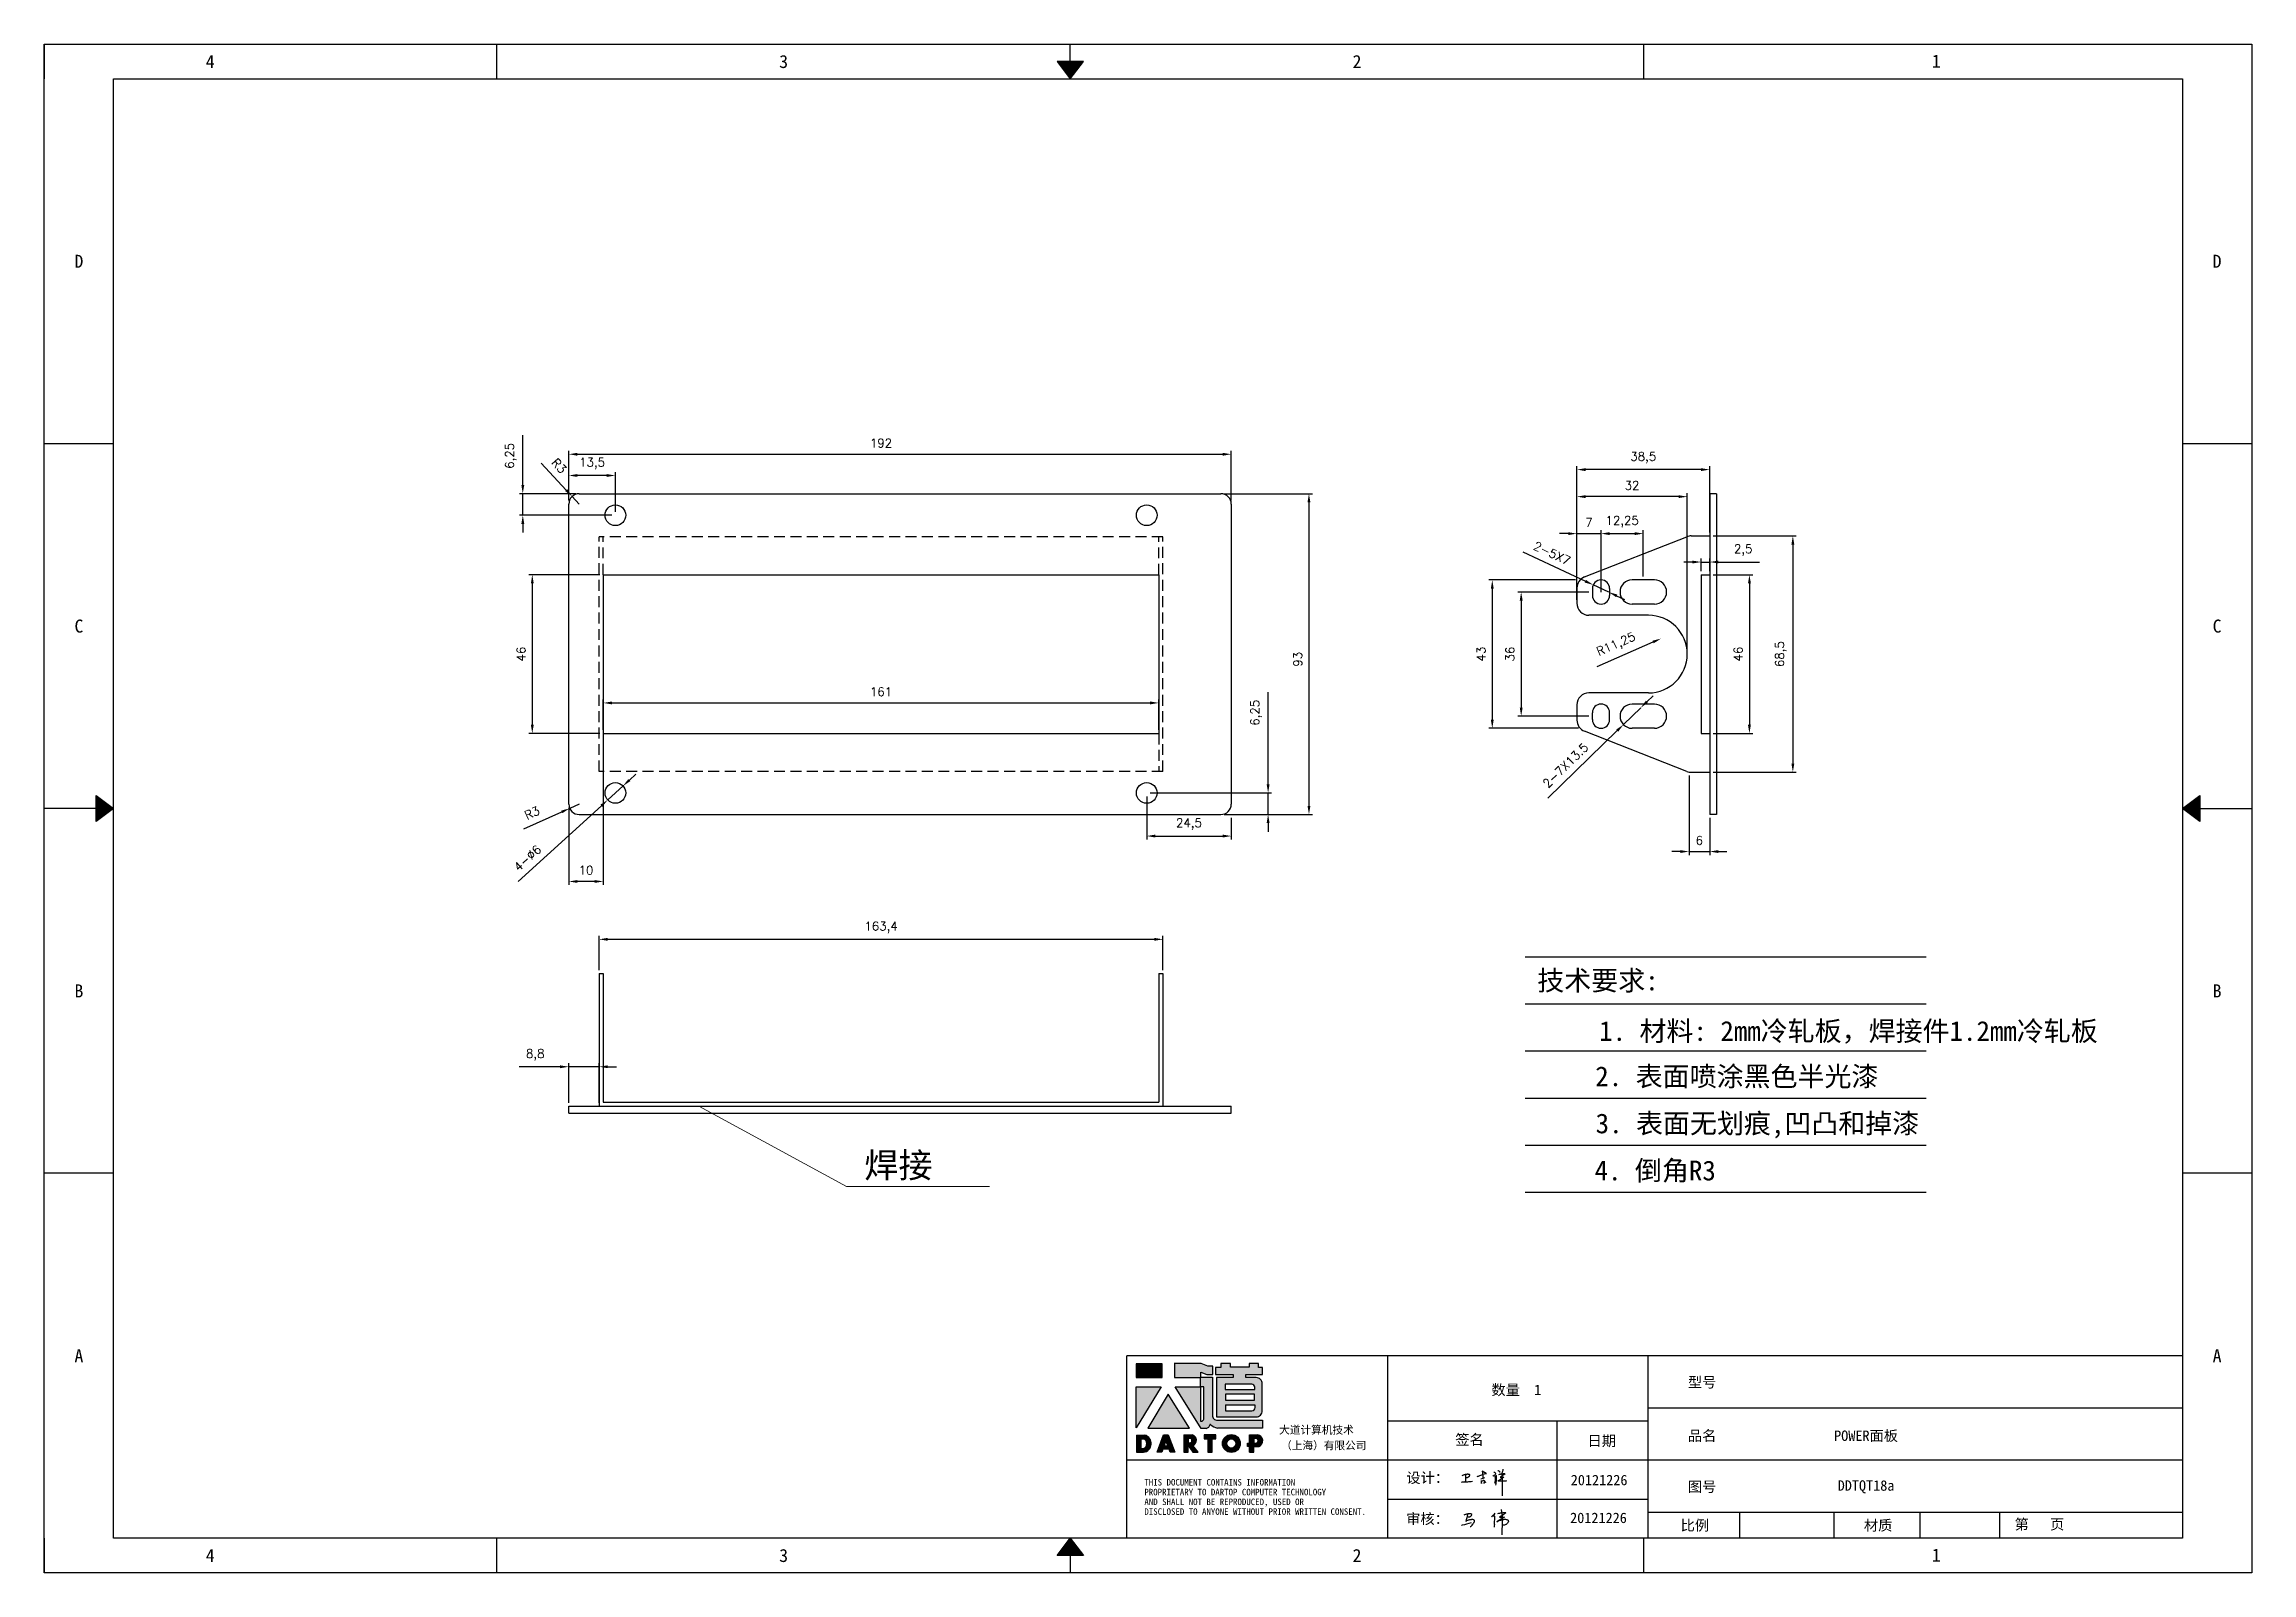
# Model space of a CAD drawing. Header units: millimetres. Extents: x 120943 to 145233, y 4425 to 40233.
# Drawn here: x 122339 to 122979, y 8536 to 8979 of the extents above; entities that cross this region are included whole.
import ezdxf
from ezdxf.enums import TextEntityAlignment as Align

# ---------------------------------------------------------------- set-up
doc = ezdxf.new("R2010")
doc.units = ezdxf.units.MM
doc.linetypes.add('DOT', pattern=[0.25, 0, -0.25])
doc.linetypes.add('HIDDEN2', pattern=[4.7625, 3.175, -1.5875])
for name, color, linetype in [('4', 7, 'Continuous'), ('hidden', 3, 'HIDDEN2'), ('print', 30, 'Continuous')]:
    doc.layers.add(name, color=color, linetype=linetype)
doc.layers.add('dim', color=2, linetype='Continuous', lineweight=9)
doc.styles.add('Dartop', font='SIMFANG.TTF')
doc.styles.add('HZ', font='SimSun.ttf')
doc.styles.add('hzHT', font='SIMHEI.TTF')
doc.styles.get("Standard").update_dxf_attribs({"font": 'txt', "bigfont": 'gbcbig.shx'})
doc.dimstyles.new('0.5small', dxfattribs={"dimtxt": 2.5, "dimasz": 2.5, "dimexe": 1, "dimexo": 1, "dimgap": 2, "dimtad": 1, "dimtxsty": 'Standard', "dimcen": 2.5, "dimadec": 0, "dimazin": 0, "dimtfac": 1, "dimtmove": 0, "dimatfit": 3, "dimfxl": 1, "dimarcsym": 0})

msp = doc.modelspace()

# ---------------------------------------------------------------- texts
at = {"color": 0}
for s, height, style, p in [('4', 3.777, 'Dartop', (122387.509, 8973.906)), ('3', 3.777, 'Dartop', (122553.697, 8973.906)), ('2', 3.777, 'Dartop', (122719.885, 8973.906)), ('1', 3.777, 'Dartop', (122887.795, 8974.026)), ('D', 3.777, 'Dartop', (122349.446, 8915.992)), ('D', 3.777, 'Dartop', (122969.168, 8915.992)), ('C', 3.777, 'Dartop', (122349.446, 8810.236)), ('C', 3.777, 'Dartop', (122969.168, 8810.236)), ('B', 3.777, 'Dartop', (122349.446, 8704.48)), ('B', 3.777, 'Dartop', (122969.168, 8704.48)), ('焊接', 7.2518, 'hzHT', (122586.981, 8653.959)), ('A', 3.777, 'Dartop', (122349.446, 8598.723)), ('A', 3.777, 'Dartop', (122969.168, 8598.723)), ('数量  1', 3.0216, 'hzHT', (122766.062, 8588.819)), ('型号', 3.0216, 'hzHT', (122819.915, 8591.037)), ('签名', 3.0216, 'hzHT', (122752.489, 8574.419)), ('日期', 3.0216, 'hzHT', (122790.829, 8574.047)), ('品名', 3.0216, 'hzHT', (122819.915, 8575.526)), ('POWER面板', 3.0216, 'hzHT', (122867.423, 8575.526)), ('20121226', 3.0216, 'hzHT', (122790.054, 8562.687)), ('图号', 3.0216, 'hzHT', (122819.915, 8560.757)), ('DDTQT18a', 3.0216, 'hzHT', (122867.423, 8561.096)), ('20121226', 3.0216, 'hzHT', (122789.874, 8551.723)), ('比例', 3.0216, 'hzHT', (122817.808, 8549.544)), ('材质', 3.0216, 'hzHT', (122870.933, 8549.544)), ('第   页', 3.0216, 'hzHT', (122917.675, 8549.857)), ('4', 3.777, 'Dartop', (122387.509, 8540.809)), ('3', 3.777, 'Dartop', (122553.697, 8540.809)), ('2', 3.777, 'Dartop', (122719.885, 8540.809)), ('1', 3.777, 'Dartop', (122887.795, 8540.929))]:
    msp.add_text(s, height=height, dxfattribs=dict(at, style=style)).set_placement(p, align=Align.MIDDLE_CENTER)
at = {"style": 'HZ'}
for s, p in [('技术要求:', (122789.713, 8707.49)), ('     1. 材料: 2mm冷轧板，焊接件1.2mm冷轧板', (122852.572, 8692.862)), ('    2. 表面喷涂黑色半光漆', (122822.18, 8679.718)), ('3. 表面无划痕,凹凸和掉漆', (122835.945, 8666.068)), ('4. 倒角R3           ', (122827.759, 8652.418))]:
    msp.add_text(s, height=5.733, dxfattribs=at).set_placement(p, align=Align.MIDDLE_CENTER)
at = {"color": 0, "style": 'hzHT'}
for s, height, p in [('THIS DOCUMENT CONTAINS INFORMATION', 1.8885, (122658.257, 8561.086)), ('设计：', 3.0216, (122734.184, 8561.83)), ('AND SHALL NOT BE REPRODUCED, USED OR', 1.8885, (122658.257, 8555.42)), ('PROPRIETARY TO DARTOP COMPUTER TECHNOLOGY', 1.8885, (122658.257, 8558.253)), ('DISCLOSED TO ANYONE WITHOUT PRIOR WRITTEN CONSENT.', 1.8885, (122658.257, 8552.587)), ('审核：', 3.0216, (122734.139, 8549.931))]:
    msp.add_text(s, height=height, dxfattribs=at).set_placement(p)
at = {"layer": '4', "color": 0, "style": 'hzHT'}
for s, p in [('大道计算机技术', (122697.316, 8576.086)), ('（上海）有限公司', (122697.886, 8571.569))]:
    msp.add_text(s, height=2.2662, dxfattribs=at).set_placement(p)

# ---------------------------------------------------------------- blocks, each defined once
blk = doc.blocks.new('*U326')
at = {"color": 254, "linetype": 'Continuous', "extrusion": (0, 0, -1)}
for points in [[(-17, 0.333), (-16.812, 0.25), (-17, 0.5)], [(-17, 0.333), (-17.188, 0.25), (-16.812, 0.25)], [(-17, 0.333), (-17, 0.5), (-17.188, 0.25)]]:
    blk.add_solid(points, dxfattribs=at)
blk = doc.blocks.new('*U327')
at = {"color": 254, "linetype": 'Continuous'}
for points in [[(17, 21.667), (17.188, 21.75), (16.812, 21.75)], [(17, 21.667), (16.812, 21.75), (17, 21.5)], [(17, 21.667), (17, 21.5), (17.188, 21.75)]]:
    blk.add_solid(points, dxfattribs=at)
blk = doc.blocks.new('*U324')
at = {"color": 254, "linetype": 'Continuous', "extrusion": (0, 0, -1)}
for points in [[(-0.833, 11), (-0.75, 10.812), (-0.75, 11.188)], [(-0.833, 11), (-0.75, 11.188), (-1, 11)], [(-0.833, 11), (-1, 11), (-0.75, 10.812)]]:
    blk.add_solid(points, dxfattribs=at)
blk = doc.blocks.new('dadao')
for p, q in [((48, 19.2), (44.9, 10.4)), ((44.9, 10.4), (51.2, 10.4)), ((51.2, 10.4), (48, 19.2))]:
    blk.add_line(p, q)
for points in [[(41.8, 121.6), (41.8, 143.7), (-0.4, 143.7), (-0.4, 121.6), (41.8, 121.6)], [(104.8, 122), (104.8, 130.3), (114.1, 126.3), (124.2, 126.3), (124.2, 139.6), (115.9, 139.6), (105.1, 143.9), (61.5, 143.9)], [(61.7, 144), (61.7, 121.3), (103.9, 121.3)], [(113.4, 38.7), (105.1, 38.7), (63, 106.5), (103.9, 106.5), (103.9, 120.9), (103.9, 121.3)], [(109.7, 53.6), (109.7, 106.2), (104.3, 106.2), (104.3, 50.4), (106.6, 50.4)], [(144.6, 94.4), (144.6, 84.8), (192, 84.8), (192, 94.1), (144.9, 94.1)], [(120.2, 45), (119.5, 45), (119.5, 44.6)], [(0, 28), (0, 0), (11.8, 0)], [(0.1, 28), (14, 28)], [(7.1, 21.8), (7.1, 6.1), (12, 6.1)], [(7.1, 21.8), (11.4, 21.8)], [(76.8, 28.2), (76.8, 0), (84.1, 0), (84.1, 11.1), (91.6, -0.1), (100.3, -0.1), (91.7, 11.1)], [(76.8, 28.2), (90.6, 28.2)], [(84, 22.7), (84, 15.3), (87.2, 15.3)], [(84, 22.7), (87.3, 22.7)], [(183.7, 0), (183.7, 9.6), (180.6, 9.6), (180.6, 14.9), (183.8, 14.9), (183.8, 28.1), (196.1, 28.1), (196.5, 28.1)], [(183.7, 0), (190.9, 0), (190.9, 9.6), (198.8, 9.6)], [(194.9, 22.3), (190.8, 22.3), (190.8, 15), (194.4, 15)]]:
    blk.add_lwpolyline(points)
blk.add_lwpolyline([(137.1, 144.2), (137.1, 137.9), (128.3, 137.9), (128.3, 126.5), (157.3, 126.5), (157.3, 121.5), (130.3, 121.5), (130.3, 57.5), (194.4, 57.5, 0.414214), (204.4, 67.5), (204.4, 111.3, 0.414214), (194.4, 121.3), (177.5, 121.3), (177.5, 126.3), (204.7, 126.3), (204.7, 137.7), (198.2, 137.7), (198.2, 143.9), (183.3, 143.9), (183.3, 138), (153, 138), (153, 144.2), (137.1, 144.2)], format="xyb", close=True)
for points in [[(104.8, 122), (123.4, 122), (123.4, 60, 0.414214), (131.4, 52), (204.8, 52), (204.8, 39.1), (131.7, 39.1)], [(144.3, 110.8), (144.3, 101.8), (192.3, 101.8), (192.3, 105.5, 0.414214), (187.3, 110.5), (144.3, 110.5)], [(144.6, 77), (144.6, 67.5), (187.6, 67.5, 0.414214), (192.6, 72.5), (192.6, 76.4), (144.6, 76.4)]]:
    blk.add_lwpolyline(points, format="xyb")
for points in [[(-0.3, 106.2), (40.4, 106.2), (-0.3, 39.7), (-0.3, 106.2)], [(51.7, 94.1), (18.4, 39.3), (86.2, 39.3)], [(43.8, 28.2), (51.8, 28.2), (62.6, -0.1), (55, -0.1), (53.2, 5), (42.9, 5), (41.1, 0), (33.6, 0)], [(110, 28.1), (110, 21.9), (116, 21.9), (116, -0.1), (123.2, -0.1), (123.2, 22), (129.2, 22), (129.2, 28.1), (110, 28.1)]]:
    blk.add_lwpolyline(points, close=True)
for radius in [14.5, 7.44]:
    blk.add_circle((154.2, 14.2), radius)
for centre, radius, start, end in [((99.2, 60.7), 12.6, 305.6399, 325.969), ((111.6, 46.7), 8.19, 282.9811, 347.6627), ((136, 61.7), 22.9, 226.7358, 259.3209), ((8.5, 13.9), 8.49, 294.2143, 69.7177), ((9.6, 14.2), 14.4, 278.6604, 72.3203), ((86.4, 19), 3.8, 282.527, 76.7196), ((88.6, 19.4), 8.95, 290.6073, 77.2124), ((193.7, 18.7), 3.8, 280.9891, 72.5513), ((195.7, 18.6), 9.51, 288.8959, 85.2442)]:
    blk.add_arc(centre, radius, start, end)
blk = doc.blocks.new('h')
for p, q in [((20768.1, -2360.9), (20773, -2359.1)), ((20769.5, -2366.9), (20769.8, -2370.6)), ((20769.8, -2370.6), (20770.9, -2378)), ((20770.9, -2378), (20771.5, -2370.6)), ((20772.4, -2369.3), (20774.9, -2367.8)), ((20773, -2359.1), (20784.1, -2355.2)), ((20773.3, -2331.8), (20775.3, -2338.7)), ((20789.1, -2340.9), (20773.5, -2331.9)), ((20775.3, -2338.7), (20775.6, -2351.2)), ((20775.6, -2351.2), (20775.5, -2357.3)), ((20782.2, -2369.2), (20780, -2377.1)), ((20780, -2377.1), (20788.3, -2371.3)), ((20780.1, -2366.4), (20780.8, -2366.4)), ((20781.9, -2367.4), (20782.2, -2369.2)), ((20845.7, -2343.5), (20848.4, -2353)), ((20848.9, -2370.3), (20847.9, -2424)), ((20848.4, -2353), (20848.9, -2370.3))]:
    blk.add_line(p, q)
for points in [[(20696.6, -2372.4, 0.002073), (20710.6, -2371.9, 0.016137), (20719.6, -2371.3, 0.008314), (20736.9, -2369.3)], [(20699.1, -2348.2, -0.029745), (20704.6, -2345.4, -0.046842), (20708.4, -2344.2, -0.00919), (20714.3, -2343, -0.018517), (20717.2, -2342.5, -0.037841), (20720.3, -2342.4, -0.039541), (20723.2, -2342.8, -0.149785), (20726, -2344.3, -0.204935), (20726.9, -2346.6, -0.074872), (20726.5, -2348.3, -0.061615), (20725.6, -2350.3, -0.034204), (20723.8, -2352.6, -0.045776), (20722.3, -2354.1, -0.054985), (20720.4, -2355.3, -0.036348), (20717.3, -2356.5, -0.067752), (20715.7, -2356.8, -0.043553), (20713.2, -2356.7)], [(20755, -2351.9, -0.024077), (20759.9, -2350.1, -0.013147), (20768.7, -2346.5, -0.00522), (20775.4, -2344.1, -0.018517), (20777.3, -2343.4, -0.008274), (20786.3, -2341, -0.039541), (20788.3, -2340.8, -0.079216), (20789.4, -2341, -0.204935)], [(20813.5, -2350.1, 0.007348), (20815.9, -2348.7, 0.008421), (20818, -2347.3, 0.009459), (20819.7, -2346.2, -0.016325), (20820.7, -2345.5, -0.173771), (20821.8, -2345.3, -0.085159), (20823.9, -2346, -0.125883), (20826, -2347.9, -0.160659), (20826.6, -2350.1, -0.010447), (20826.5, -2352.3, -0.008247), (20826.2, -2355.1, -0.002698), (20825.3, -2374, 0.001562), (20823.9, -2383.7, 0.016137)], [(20816.8, -2335, -0.053561), (20819.6, -2336.1, -0.075272), (20821.3, -2337.3, -0.005295), (20822.5, -2338.5, -0.009337), (20823.1, -2339.1, -0.026146), (20823.7, -2339.8, -0.016644), (20824.5, -2340.9)], [(20832.1, -2329.2, -0.053561), (20834.9, -2330.3, -0.075272), (20836.7, -2331.5, -0.005295), (20837.8, -2332.6, -0.009337), (20838.5, -2333.3, -0.026146), (20839, -2334, -0.016644), (20839.8, -2335.1)], [(20836, -2343.7, -0.02797), (20842.1, -2342.6, -0.048868), (20845.6, -2342.2, -0.00919), (20851.1, -2341.4, -0.018517), (20853.9, -2341.1, -0.037841), (20856.7, -2341.2, -0.039541), (20859.4, -2341.6, -0.018282), (20840.6, -2354.7, -0.000937)], [(20847.6, -2340.2, 0.021784), (20849.6, -2335.9, 0.028296), (20850.8, -2332.4, 0.008136), (20851.9, -2328.2, 0.028913), (20852.2, -2327, 0.08193), (20852.1, -2325.9, 0.075058), (20851.7, -2324.7, 0.275043)]]:
    blk.add_lwpolyline(points, format="xyb")
for points in [[(20711.3, -2343.5), (20711.3, -2343.5), (20711.5, -2355.8), (20710.7, -2368), (20710.6, -2371.9)], [(20821.5, -2350.6), (20822.4, -2359.2), (20822.2, -2364.9), (20821.7, -2369), (20821.3, -2376.3), (20823.6, -2368.5), (20827.2, -2366.3), (20829.5, -2366.3)], [(20840.6, -2354.7), (20850, -2354.7), (20855, -2354.3), (20845.9, -2361.1), (20840.5, -2364), (20833, -2367.5), (20863.2, -2367.4), (20865.9, -2367.3)]]:
    blk.add_lwpolyline(points)
for centre, radius, start, end in [((20773.7, -2371.2), 2.3, 121.9907, 163.60158), ((20787.5, -2406), 40.3, 100.61827, 108.24823), ((20780.8, -2367.6), 1.15, 9.4675, 90)]:
    blk.add_arc(centre, radius, start, end)
blk = doc.blocks.new('*U325')
at = {"color": 254, "linetype": 'Continuous', "extrusion": (0, 0, -1)}
for points in [[(-33.167, 11), (-33, 11), (-33.25, 11.188)], [(-33.167, 11), (-33.25, 11.188), (-33.25, 10.812)], [(-33.167, 11), (-33.25, 10.812), (-33, 11)]]:
    blk.add_solid(points, dxfattribs=at)
blk = doc.blocks.new('*D412')
at = {"layer": 'Defpoints', "color": 0}
for p in [(122683.43, 8860.05), (122491.43, 8845.62), (122683.43, 8845.62)]:
    blk.add_point(p, dxfattribs=at)
at = {"layer": 'dim', "color": 0, "lineweight": -2}
for p, q in [((122491.43, 8846.62), (122491.43, 8861.05)), ((122493.93, 8860.05), (122680.93, 8860.05)), ((122683.43, 8846.62), (122683.43, 8861.05))]:
    blk.add_line(p, q, dxfattribs=at)
at = {"layer": 'dim', "color": 0}
for points in [[(122493.93, 8860.47), (122493.93, 8859.63), (122491.43, 8860.05)], [(122680.93, 8860.47), (122680.93, 8859.63), (122683.43, 8860.05)]]:
    blk.add_solid(points, dxfattribs=at)
at = {"layer": 'dim', "color": 0, "insert": (122581.93, 8863.3), "char_height": 2.5, "attachment_point": 5}
blk.add_mtext('192', dxfattribs=at)
blk = doc.blocks.new('*D413')
at = {"layer": 'Defpoints', "color": 0}
for p in [(122680.43, 8848.62), (122680.43, 8755.62), (122705.96, 8755.62)]:
    blk.add_point(p, dxfattribs=at)
at = {"layer": 'dim', "color": 0, "lineweight": -2}
for p, q in [((122681.43, 8848.62), (122706.96, 8848.62)), ((122705.96, 8846.12), (122705.96, 8758.12)), ((122681.43, 8755.62), (122706.96, 8755.62))]:
    blk.add_line(p, q, dxfattribs=at)
at = {"layer": 'dim', "color": 0}
for points in [[(122705.54, 8846.12), (122706.38, 8846.12), (122705.96, 8848.62)], [(122705.54, 8758.12), (122706.38, 8758.12), (122705.96, 8755.62)]]:
    blk.add_solid(points, dxfattribs=at)
at = {"layer": 'dim', "color": 0, "insert": (122702.71, 8800.62), "char_height": 2.5, "attachment_point": 5, "rotation": 90}
blk.add_mtext('93', dxfattribs=at)
blk = doc.blocks.new('*D414')
at = {"layer": 'Defpoints', "color": 0}
for p in [(122491.43, 8853.89), (122491.43, 8848.62), (122504.93, 8842.37)]:
    blk.add_point(p, dxfattribs=at)
at = {"layer": 'dim', "color": 0, "lineweight": -2}
for p, q in [((122491.43, 8849.62), (122491.43, 8854.89)), ((122502.43, 8853.89), (122493.93, 8853.89)), ((122504.93, 8843.37), (122504.93, 8854.89))]:
    blk.add_line(p, q, dxfattribs=at)
at = {"layer": 'dim', "color": 0}
for points in [[(122493.93, 8854.31), (122493.93, 8853.48), (122491.43, 8853.89)], [(122502.43, 8854.31), (122502.43, 8853.48), (122504.93, 8853.89)]]:
    blk.add_solid(points, dxfattribs=at)
at = {"layer": 'dim', "color": 0, "insert": (122498.18, 8857.35), "char_height": 2.5, "attachment_point": 5}
blk.add_mtext('13,5', dxfattribs=at)
blk = doc.blocks.new('*D415')
at = {"layer": 'Defpoints', "color": 0}
for p in [(122658.93, 8761.87), (122683.43, 8755.62), (122694.12, 8755.62)]:
    blk.add_point(p, dxfattribs=at)
at = {"layer": 'dim', "color": 0, "lineweight": -2}
for p, q in [((122694.12, 8764.37), (122694.12, 8791.08)), ((122659.93, 8761.87), (122695.12, 8761.87)), ((122694.12, 8755.62), (122694.12, 8761.87)), ((122684.43, 8755.62), (122695.12, 8755.62)), ((122694.12, 8753.12), (122694.12, 8750.62))]:
    blk.add_line(p, q, dxfattribs=at)
at = {"layer": 'dim', "color": 0}
for points in [[(122693.7, 8764.37), (122694.54, 8764.37), (122694.12, 8761.87)], [(122693.7, 8753.12), (122694.54, 8753.12), (122694.12, 8755.62)]]:
    blk.add_solid(points, dxfattribs=at)
at = {"layer": 'dim', "color": 0, "insert": (122690.66, 8785.12), "char_height": 2.5, "attachment_point": 5, "rotation": 90}
blk.add_mtext('6,25', dxfattribs=at)
blk = doc.blocks.new('*D416')
at = {"layer": 'Defpoints', "color": 0}
for p in [(122658.93, 8761.87), (122683.43, 8755.62), (122683.43, 8749.37)]:
    blk.add_point(p, dxfattribs=at)
at = {"layer": 'dim', "color": 0, "lineweight": -2}
for p, q in [((122658.93, 8760.87), (122658.93, 8748.37)), ((122683.43, 8754.62), (122683.43, 8748.37)), ((122661.43, 8749.37), (122680.93, 8749.37))]:
    blk.add_line(p, q, dxfattribs=at)
at = {"layer": 'dim', "color": 0}
for points in [[(122661.43, 8749.79), (122661.43, 8748.95), (122658.93, 8749.37)], [(122680.93, 8749.79), (122680.93, 8748.95), (122683.43, 8749.37)]]:
    blk.add_solid(points, dxfattribs=at)
at = {"layer": 'dim', "color": 0, "insert": (122671.18, 8752.83), "char_height": 2.5, "attachment_point": 5}
blk.add_mtext('24,5', dxfattribs=at)
blk = doc.blocks.new('*D417')
at = {"layer": 'Defpoints', "color": 0}
for p in [(122783.61, 8855.6), (122822.11, 8836.37), (122783.61, 8821.24)]:
    blk.add_point(p, dxfattribs=at)
at = {"layer": 'dim', "color": 0, "lineweight": -2}
for p, q in [((122783.61, 8822.24), (122783.61, 8856.6)), ((122822.11, 8837.37), (122822.11, 8856.6)), ((122819.61, 8855.6), (122786.11, 8855.6))]:
    blk.add_line(p, q, dxfattribs=at)
at = {"layer": 'dim', "color": 0}
for points in [[(122786.11, 8856.02), (122786.11, 8855.18), (122783.61, 8855.6)], [(122819.61, 8856.02), (122819.61, 8855.18), (122822.11, 8855.6)]]:
    blk.add_solid(points, dxfattribs=at)
at = {"layer": 'dim', "color": 0, "insert": (122802.86, 8859.06), "char_height": 2.5, "attachment_point": 5}
blk.add_mtext('38,5', dxfattribs=at)
blk = doc.blocks.new('*D418')
at = {"layer": 'Defpoints', "color": 0}
for p in [(122822.11, 8836.37), (122822.11, 8767.87), (122846.21, 8767.87)]:
    blk.add_point(p, dxfattribs=at)
at = {"layer": 'dim', "color": 0, "lineweight": -2}
for p, q in [((122823.11, 8836.37), (122847.21, 8836.37)), ((122846.21, 8833.87), (122846.21, 8770.37)), ((122823.11, 8767.87), (122847.21, 8767.87))]:
    blk.add_line(p, q, dxfattribs=at)
at = {"layer": 'dim', "color": 0}
for points in [[(122845.79, 8833.87), (122846.63, 8833.87), (122846.21, 8836.37)], [(122845.79, 8770.37), (122846.63, 8770.37), (122846.21, 8767.87)]]:
    blk.add_solid(points, dxfattribs=at)
at = {"layer": 'dim', "color": 0, "insert": (122842.75, 8802.12), "char_height": 2.5, "attachment_point": 5, "rotation": 90}
blk.add_mtext('68,5', dxfattribs=at)
blk = doc.blocks.new('*D419')
at = {"layer": 'Defpoints', "color": 0}
for p in [(122816.11, 8767.93), (122822.11, 8755.62), (122822.11, 8744.87)]:
    blk.add_point(p, dxfattribs=at)
at = {"layer": 'dim', "color": 0, "lineweight": -2}
for p, q in [((122816.11, 8766.93), (122816.11, 8743.87)), ((122822.11, 8754.62), (122822.11, 8743.87)), ((122813.61, 8744.87), (122811.11, 8744.87)), ((122816.11, 8744.87), (122822.11, 8744.87)), ((122824.61, 8744.87), (122827.11, 8744.87))]:
    blk.add_line(p, q, dxfattribs=at)
at = {"layer": 'dim', "color": 0}
for points in [[(122813.61, 8745.29), (122813.61, 8744.46), (122816.11, 8744.87)], [(122824.61, 8745.29), (122824.61, 8744.46), (122822.11, 8744.87)]]:
    blk.add_solid(points, dxfattribs=at)
at = {"layer": 'dim', "color": 0, "insert": (122819.11, 8748.12), "char_height": 2.5, "attachment_point": 5}
blk.add_mtext('6', dxfattribs=at)
blk = doc.blocks.new('*D420')
at = {"layer": 'Defpoints', "color": 0}
for p in [(122819.61, 8825.12), (122822.11, 8828.81), (122822.11, 8825.12)]:
    blk.add_point(p, dxfattribs=at)
at = {"layer": 'dim', "color": 0, "lineweight": -2}
for p, q in [((122817.11, 8828.81), (122814.61, 8828.81)), ((122819.61, 8826.12), (122819.61, 8829.81)), ((122819.61, 8828.81), (122822.11, 8828.81)), ((122822.11, 8826.12), (122822.11, 8829.81)), ((122824.61, 8828.81), (122836.53, 8828.81))]:
    blk.add_line(p, q, dxfattribs=at)
at = {"layer": 'dim', "color": 0}
for points in [[(122817.11, 8829.22), (122817.11, 8828.39), (122819.61, 8828.81)], [(122824.61, 8829.22), (122824.61, 8828.39), (122822.11, 8828.81)]]:
    blk.add_solid(points, dxfattribs=at)
at = {"layer": 'dim', "color": 0, "insert": (122831.82, 8832.27), "char_height": 2.5, "attachment_point": 5}
blk.add_mtext('2,5', dxfattribs=at)
blk = doc.blocks.new('*D421')
at = {"layer": 'Defpoints', "color": 0}
for p in [(122822.11, 8825.12), (122822.11, 8779.12), (122833.62, 8779.12)]:
    blk.add_point(p, dxfattribs=at)
at = {"layer": 'dim', "color": 0, "lineweight": -2}
for p, q in [((122823.11, 8825.12), (122834.62, 8825.12)), ((122833.62, 8822.62), (122833.62, 8781.62)), ((122823.11, 8779.12), (122834.62, 8779.12))]:
    blk.add_line(p, q, dxfattribs=at)
at = {"layer": 'dim', "color": 0}
for points in [[(122833.2, 8822.62), (122834.04, 8822.62), (122833.62, 8825.12)], [(122833.2, 8781.62), (122834.04, 8781.62), (122833.62, 8779.12)]]:
    blk.add_solid(points, dxfattribs=at)
at = {"layer": 'dim', "color": 0, "insert": (122830.37, 8802.12), "char_height": 2.5, "attachment_point": 5, "rotation": 90}
blk.add_mtext('46', dxfattribs=at)
blk = doc.blocks.new('*D422')
at = {"layer": 'Defpoints', "color": 0}
for p in [(122783.61, 8847.76), (122783.61, 8816.87), (122815.61, 8802.12)]:
    blk.add_point(p, dxfattribs=at)
at = {"layer": 'dim', "color": 0, "lineweight": -2}
for p, q in [((122783.61, 8817.87), (122783.61, 8848.76)), ((122813.11, 8847.76), (122786.11, 8847.76)), ((122815.61, 8803.12), (122815.61, 8848.76))]:
    blk.add_line(p, q, dxfattribs=at)
at = {"layer": 'dim', "color": 0}
for points in [[(122786.11, 8848.18), (122786.11, 8847.35), (122783.61, 8847.76)], [(122813.11, 8848.18), (122813.11, 8847.35), (122815.61, 8847.76)]]:
    blk.add_solid(points, dxfattribs=at)
at = {"layer": 'dim', "color": 0, "insert": (122799.61, 8851.01), "char_height": 2.5, "attachment_point": 5}
blk.add_mtext('32', dxfattribs=at)
blk = doc.blocks.new('*D345')
at = {"layer": 'Defpoints', "color": 0}
for p in [(122808.01, 8806.63), (122797.7, 8802.12)]:
    blk.add_point(p, dxfattribs=at)
at = {"layer": 'dim', "color": 0, "lineweight": -2}
blk.add_line((122789.46, 8798.52), (122805.72, 8805.63), dxfattribs=at)
at = {"layer": 'dim', "color": 0}
blk.add_solid([(122805.55, 8806.01), (122805.89, 8805.25), (122808.01, 8806.63)], dxfattribs=at)
at = {"layer": 'dim', "color": 0, "insert": (122795.06, 8804.74), "char_height": 2.5, "attachment_point": 5, "rotation": 23.61046}
blk.add_mtext('R11,25', dxfattribs=at)
blk = doc.blocks.new('*D423')
at = {"layer": 'Defpoints', "color": 0}
for p in [(122788.11, 8820.12), (122767.47, 8784.12), (122788.11, 8784.12)]:
    blk.add_point(p, dxfattribs=at)
at = {"layer": 'dim', "color": 0, "lineweight": -2}
for p, q in [((122787.11, 8820.12), (122766.47, 8820.12)), ((122767.47, 8817.62), (122767.47, 8786.62)), ((122787.11, 8784.12), (122766.47, 8784.12))]:
    blk.add_line(p, q, dxfattribs=at)
at = {"layer": 'dim', "color": 0}
for points in [[(122767.05, 8817.62), (122767.89, 8817.62), (122767.47, 8820.12)], [(122767.05, 8786.62), (122767.89, 8786.62), (122767.47, 8784.12)]]:
    blk.add_solid(points, dxfattribs=at)
at = {"layer": 'dim', "color": 0, "insert": (122764.22, 8802.12), "char_height": 2.5, "attachment_point": 5, "rotation": 90}
blk.add_mtext('36', dxfattribs=at)
blk = doc.blocks.new('*D424')
at = {"layer": 'Defpoints', "color": 0}
for p in [(122790.61, 8837.04), (122783.61, 8821.24), (122790.61, 8819.12)]:
    blk.add_point(p, dxfattribs=at)
at = {"layer": 'dim', "color": 0, "lineweight": -2}
for p, q in [((122781.11, 8837.04), (122778.61, 8837.04)), ((122783.61, 8822.24), (122783.61, 8838.04)), ((122783.61, 8837.04), (122790.61, 8837.04)), ((122790.61, 8820.12), (122790.61, 8838.04)), ((122793.11, 8837.04), (122795.61, 8837.04))]:
    blk.add_line(p, q, dxfattribs=at)
at = {"layer": 'dim', "color": 0}
for points in [[(122781.11, 8837.46), (122781.11, 8836.63), (122783.61, 8837.04)], [(122793.11, 8837.46), (122793.11, 8836.63), (122790.61, 8837.04)]]:
    blk.add_solid(points, dxfattribs=at)
at = {"layer": 'dim', "color": 0, "insert": (122787.11, 8840.29), "char_height": 2.5, "attachment_point": 5}
blk.add_mtext('7', dxfattribs=at)
blk = doc.blocks.new('*D425')
at = {"layer": 'Defpoints', "color": 0}
for p in [(122802.86, 8837.04), (122790.61, 8820.12), (122802.86, 8823.62)]:
    blk.add_point(p, dxfattribs=at)
at = {"layer": 'dim', "color": 0, "lineweight": -2}
for p, q in [((122790.61, 8821.12), (122790.61, 8838.04)), ((122793.11, 8837.04), (122800.36, 8837.04)), ((122802.86, 8824.62), (122802.86, 8838.04))]:
    blk.add_line(p, q, dxfattribs=at)
at = {"layer": 'dim', "color": 0}
for points in [[(122793.11, 8837.46), (122793.11, 8836.63), (122790.61, 8837.04)], [(122800.36, 8837.46), (122800.36, 8836.63), (122802.86, 8837.04)]]:
    blk.add_solid(points, dxfattribs=at)
at = {"layer": 'dim', "color": 0, "insert": (122796.74, 8840.5), "char_height": 2.5, "attachment_point": 5}
blk.add_mtext('12,25', dxfattribs=at)
blk = doc.blocks.new('*D346')
at = {"layer": 'Defpoints', "color": 0}
for p in [(122784.22, 8823.62), (122759.09, 8780.62), (122785.05, 8780.62)]:
    blk.add_point(p, dxfattribs=at)
at = {"layer": 'dim', "color": 0, "lineweight": -2}
for p, q in [((122783.22, 8823.62), (122758.09, 8823.62)), ((122759.09, 8821.12), (122759.09, 8783.12)), ((122784.05, 8780.62), (122758.09, 8780.62))]:
    blk.add_line(p, q, dxfattribs=at)
at = {"layer": 'dim', "color": 0}
for points in [[(122758.67, 8821.12), (122759.51, 8821.12), (122759.09, 8823.62)], [(122758.67, 8783.12), (122759.51, 8783.12), (122759.09, 8780.62)]]:
    blk.add_solid(points, dxfattribs=at)
at = {"layer": 'dim', "color": 0, "insert": (122755.84, 8802.12), "char_height": 2.5, "attachment_point": 5, "rotation": 90}
blk.add_mtext('43', dxfattribs=at)
blk = doc.blocks.new('*D426')
at = {"layer": 'Defpoints', "color": 0}
for p in [(122788.35, 8822.18), (122792.88, 8820.07)]:
    blk.add_point(p, dxfattribs=at)
at = {"layer": 'dim', "color": 0, "lineweight": -2}
for p, q in [((122767.92, 8831.72), (122786.08, 8823.24)), ((122792.88, 8820.07), (122788.35, 8822.18)), ((122795.14, 8819.01), (122797.41, 8817.95))]:
    blk.add_line(p, q, dxfattribs=at)
at = {"layer": 'dim', "color": 0}
for points in [[(122786.26, 8823.62), (122785.9, 8822.86), (122788.35, 8822.18)], [(122795.32, 8819.39), (122794.97, 8818.63), (122792.88, 8820.07)]]:
    blk.add_solid(points, dxfattribs=at)
at = {"layer": 'dim', "color": 0, "insert": (122776.4, 8831.35), "char_height": 2.5, "attachment_point": 5, "rotation": 334.97465}
blk.add_mtext('2-5X7', dxfattribs=at)
blk = doc.blocks.new('*D427')
at = {"layer": 'Defpoints', "color": 0}
for p in [(122802.12, 8786.57), (122797.1, 8781.68)]:
    blk.add_point(p, dxfattribs=at)
at = {"layer": 'dim', "color": 0, "lineweight": -2}
for p, q in [((122802.12, 8786.57), (122797.1, 8781.68)), ((122803.91, 8788.31), (122805.7, 8790.05)), ((122775.19, 8760.33), (122795.31, 8779.94))]:
    blk.add_line(p, q, dxfattribs=at)
at = {"layer": 'dim', "color": 0}
for points in [[(122803.62, 8788.61), (122804.2, 8788.01), (122802.12, 8786.57)], [(122795.02, 8780.23), (122795.6, 8779.64), (122797.1, 8781.68)]]:
    blk.add_solid(points, dxfattribs=at)
at = {"layer": 'dim', "color": 0, "insert": (122780.32, 8769.87), "char_height": 2.5, "attachment_point": 5, "rotation": 44.25084}
blk.add_mtext('2-7X13.5', dxfattribs=at)
blk = doc.blocks.new('*D428')
at = {"layer": 'Defpoints', "color": 0}
for p in [(122663.63, 8719.43), (122500.23, 8709.52), (122663.63, 8709.52)]:
    blk.add_point(p, dxfattribs=at)
at = {"layer": 'dim', "color": 0, "lineweight": -2}
for p, q in [((122500.23, 8710.52), (122500.23, 8720.43)), ((122502.73, 8719.43), (122661.13, 8719.43)), ((122663.63, 8710.52), (122663.63, 8720.43))]:
    blk.add_line(p, q, dxfattribs=at)
at = {"layer": 'dim', "color": 0}
for points in [[(122502.73, 8719.85), (122502.73, 8719.01), (122500.23, 8719.43)], [(122661.13, 8719.85), (122661.13, 8719.01), (122663.63, 8719.43)]]:
    blk.add_solid(points, dxfattribs=at)
at = {"layer": 'dim', "color": 0, "insert": (122581.93, 8722.89), "char_height": 2.5, "attachment_point": 5}
blk.add_mtext('163,4', dxfattribs=at)
blk = doc.blocks.new('*D429')
at = {"layer": 'Defpoints', "color": 0}
for p in [(122502.72, 8759.85), (122507.15, 8763.9)]:
    blk.add_point(p, dxfattribs=at)
at = {"layer": 'dim', "color": 0, "lineweight": -2}
for p, q in [((122508.99, 8765.58), (122510.84, 8767.27)), ((122507.15, 8763.9), (122502.72, 8759.85)), ((122476.79, 8736.15), (122500.87, 8758.16))]:
    blk.add_line(p, q, dxfattribs=at)
at = {"layer": 'dim', "color": 0}
for points in [[(122500.59, 8758.47), (122501.15, 8757.86), (122502.72, 8759.85)], [(122508.71, 8765.89), (122509.27, 8765.28), (122507.15, 8763.9)]]:
    blk.add_solid(points, dxfattribs=at)
at = {"layer": 'dim', "color": 0, "insert": (122479.46, 8742.99), "char_height": 2.5, "attachment_point": 5, "rotation": 42.42699}
blk.add_mtext('4-∅6', dxfattribs=at)
blk = doc.blocks.new('*D430')
at = {"layer": 'Defpoints', "color": 0}
for p in [(122478.1, 8848.62), (122494.43, 8848.62), (122504.93, 8842.37)]:
    blk.add_point(p, dxfattribs=at)
at = {"layer": 'dim', "color": 0, "lineweight": -2}
for p, q in [((122478.1, 8851.12), (122478.1, 8865.54)), ((122493.43, 8848.62), (122477.1, 8848.62)), ((122478.1, 8842.37), (122478.1, 8848.62)), ((122503.93, 8842.37), (122477.1, 8842.37)), ((122478.1, 8839.87), (122478.1, 8837.37))]:
    blk.add_line(p, q, dxfattribs=at)
at = {"layer": 'dim', "color": 0}
for points in [[(122477.69, 8851.12), (122478.52, 8851.12), (122478.1, 8848.62)], [(122477.69, 8839.87), (122478.52, 8839.87), (122478.1, 8842.37)]]:
    blk.add_solid(points, dxfattribs=at)
at = {"layer": 'dim', "color": 0, "insert": (122474.65, 8859.58), "char_height": 2.5, "attachment_point": 5, "rotation": 90}
blk.add_mtext('6,25', dxfattribs=at)
blk = doc.blocks.new('*D431')
at = {"layer": 'Defpoints', "color": 0}
for p in [(122501.43, 8825.12), (122480.85, 8779.12), (122501.43, 8779.12)]:
    blk.add_point(p, dxfattribs=at)
at = {"layer": 'dim', "color": 0, "lineweight": -2}
for p, q in [((122500.43, 8825.12), (122479.85, 8825.12)), ((122480.85, 8822.62), (122480.85, 8781.62)), ((122500.43, 8779.12), (122479.85, 8779.12))]:
    blk.add_line(p, q, dxfattribs=at)
at = {"layer": 'dim', "color": 0}
for points in [[(122480.44, 8822.62), (122481.27, 8822.62), (122480.85, 8825.12)], [(122480.44, 8781.62), (122481.27, 8781.62), (122480.85, 8779.12)]]:
    blk.add_solid(points, dxfattribs=at)
at = {"layer": 'dim', "color": 0, "insert": (122477.6, 8802.12), "char_height": 2.5, "attachment_point": 5, "rotation": 90}
blk.add_mtext('46', dxfattribs=at)
blk = doc.blocks.new('*D432')
at = {"layer": 'Defpoints', "color": 0}
for p in [(122662.43, 8787.96), (122501.43, 8779.12), (122662.43, 8779.12)]:
    blk.add_point(p, dxfattribs=at)
at = {"layer": 'dim', "color": 0, "lineweight": -2}
for p, q in [((122501.43, 8780.12), (122501.43, 8788.96)), ((122503.93, 8787.96), (122659.93, 8787.96)), ((122662.43, 8780.12), (122662.43, 8788.96))]:
    blk.add_line(p, q, dxfattribs=at)
at = {"layer": 'dim', "color": 0}
for points in [[(122503.93, 8788.38), (122503.93, 8787.55), (122501.43, 8787.96)], [(122659.93, 8788.38), (122659.93, 8787.55), (122662.43, 8787.96)]]:
    blk.add_solid(points, dxfattribs=at)
at = {"layer": 'dim', "color": 0, "insert": (122581.93, 8791.21), "char_height": 2.5, "attachment_point": 5}
blk.add_mtext('161', dxfattribs=at)
blk = doc.blocks.new('*D433')
at = {"layer": 'Defpoints', "color": 0}
for p in [(122501.43, 8779.12), (122491.43, 8758.62), (122491.43, 8736.21)]:
    blk.add_point(p, dxfattribs=at)
at = {"layer": 'dim', "color": 0, "lineweight": -2}
for p, q in [((122501.43, 8778.12), (122501.43, 8735.21)), ((122491.43, 8757.62), (122491.43, 8735.21)), ((122498.93, 8736.21), (122493.93, 8736.21))]:
    blk.add_line(p, q, dxfattribs=at)
at = {"layer": 'dim', "color": 0}
for points in [[(122493.93, 8736.62), (122493.93, 8735.79), (122491.43, 8736.21)], [(122498.93, 8736.62), (122498.93, 8735.79), (122501.43, 8736.21)]]:
    blk.add_solid(points, dxfattribs=at)
at = {"layer": 'dim', "color": 0, "insert": (122496.43, 8739.46), "char_height": 2.5, "attachment_point": 5}
blk.add_mtext('10', dxfattribs=at)
blk = doc.blocks.new('*D434')
at = {"layer": 'Defpoints', "color": 0}
for p in [(122491.43, 8682.49), (122491.43, 8671.02), (122500.23, 8671.02)]:
    blk.add_point(p, dxfattribs=at)
at = {"layer": 'dim', "color": 0, "lineweight": -2}
for p, q in [((122491.43, 8672.02), (122491.43, 8683.49)), ((122500.23, 8672.02), (122500.23, 8683.49)), ((122488.93, 8682.49), (122477.02, 8682.49)), ((122500.23, 8682.49), (122491.43, 8682.49)), ((122502.73, 8682.49), (122505.23, 8682.49))]:
    blk.add_line(p, q, dxfattribs=at)
at = {"layer": 'dim', "color": 0}
for points in [[(122488.93, 8682.9), (122488.93, 8682.07), (122491.43, 8682.49)], [(122502.73, 8682.9), (122502.73, 8682.07), (122500.23, 8682.49)]]:
    blk.add_solid(points, dxfattribs=at)
at = {"layer": 'dim', "color": 0, "insert": (122481.72, 8685.94), "char_height": 2.5, "attachment_point": 5}
blk.add_mtext('8,8', dxfattribs=at)
blk = doc.blocks.new('*D347')
at = {"layer": 'Defpoints', "color": 0}
for p in [(122492.39, 8847.82), (122494.43, 8845.62)]:
    blk.add_point(p, dxfattribs=at)
at = {"layer": 'dim', "color": 0, "lineweight": -2}
for p, q in [((122483.45, 8857.49), (122490.7, 8849.66)), ((122494.43, 8845.62), (122492.39, 8847.82))]:
    blk.add_line(p, q, dxfattribs=at)
at = {"layer": 'dim', "color": 0}
blk.add_solid([(122491, 8849.94), (122490.39, 8849.38), (122492.39, 8847.82)], dxfattribs=at)
at = {"layer": 'dim', "color": 0, "insert": (122488.61, 8856.7), "char_height": 2.5, "attachment_point": 5, "rotation": 312.79673}
blk.add_mtext('R3', dxfattribs=at)
blk = doc.blocks.new('*D348')
at = {"layer": 'Defpoints', "color": 0}
for p in [(122491.69, 8757.4), (122494.43, 8758.62)]:
    blk.add_point(p, dxfattribs=at)
at = {"layer": 'dim', "color": 0, "lineweight": -2}
for p, q in [((122478.42, 8751.45), (122489.41, 8756.37)), ((122494.43, 8758.62), (122491.69, 8757.4))]:
    blk.add_line(p, q, dxfattribs=at)
at = {"layer": 'dim', "color": 0}
blk.add_solid([(122489.24, 8756.75), (122489.58, 8755.99), (122491.69, 8757.4)], dxfattribs=at)
at = {"layer": 'dim', "color": 0, "insert": (122480.81, 8756.08), "char_height": 2.5, "attachment_point": 5, "rotation": 24.13779}
blk.add_mtext('R3', dxfattribs=at)

# ---------------------------------------------------------------- dimensions: what is measured, and where the dimension line sits
at = {"layer": 'dim'}
for base, p1, p2, picture, middle in [((122478.105, 8848.623), (122504.932, 8842.373), (122494.432, 8848.623), '*D430', (122474.647, 8859.582)), ((122846.21, 8767.873), (122822.112, 8836.373), (122822.112, 8767.873), '*D418', (122842.752, 8802.123)), ((122480.853, 8779.123), (122501.432, 8825.123), (122501.432, 8779.123), '*D431', (122477.603, 8802.123)), ((122833.618, 8779.123), (122822.112, 8825.123), (122822.112, 8779.123), '*D421', (122830.368, 8802.123)), ((122759.088, 8780.623), (122784.22, 8823.623), (122785.05, 8780.623), '*D346', (122755.838, 8802.123)), ((122767.469, 8784.123), (122788.112, 8820.123), (122788.112, 8784.123), '*D423', (122764.219, 8802.123))]:
    dim = msp.add_linear_dim(base=base, p1=p1, p2=p2, angle=90, dimstyle='0.5small', override={"dimpost": '\\X'}, dxfattribs=at)
    dim.commit()
    dim.dimension.update_dxf_attribs({"geometry": picture, "text_midpoint": middle})
for base, p1, p2, picture, middle in [((122683.432, 8860.051), (122491.432, 8845.623), (122683.432, 8845.623), '*D412', (122581.932, 8860.051)), ((122491.432, 8853.895), (122504.932, 8842.373), (122491.432, 8848.623), '*D414', (122498.182, 8853.895)), ((122802.862, 8837.044), (122790.612, 8820.123), (122802.862, 8823.623), '*D425', (122796.737, 8837.044))]:
    dim = msp.add_linear_dim(base=base, p1=p1, p2=p2, dimstyle='0.5small', override={"dimpost": '\\X'}, dxfattribs=at)
    dim.commit()
    dim.dimension.update_dxf_attribs({"geometry": picture, "text_midpoint": middle, "dimtype": 160})
dim = msp.add_radius_dim(center=(122494.432, 8845.623), mpoint=(122492.394, 8847.825), dimstyle='0.5small', override={"dimpost": '\\X'}, dxfattribs=at)
dim.commit()
dim.dimension.update_dxf_attribs({"geometry": '*D347', "text_midpoint": (122488.608, 8856.698)})
for base, p1, p2, picture, middle in [((122783.612, 8855.599), (122822.112, 8836.373), (122783.612, 8821.237), '*D417', (122802.862, 8859.057)), ((122783.612, 8847.763), (122815.612, 8802.123), (122783.612, 8816.873), '*D422', (122799.612, 8851.013)), ((122790.612, 8837.044), (122783.612, 8821.237), (122790.612, 8819.123), '*D424', (122787.112, 8840.294)), ((122822.112, 8828.807), (122819.612, 8825.123), (122822.112, 8825.123), '*D420', (122831.82, 8832.266)), ((122662.432, 8787.962), (122501.432, 8779.123), (122662.432, 8779.123), '*D432', (122581.932, 8791.212)), ((122491.432, 8736.208), (122501.432, 8779.123), (122491.432, 8758.623), '*D433', (122496.432, 8739.458)), ((122822.112, 8744.873), (122816.113, 8767.934), (122822.112, 8755.623), '*D419', (122819.112, 8748.123)), ((122683.432, 8749.37), (122658.932, 8761.873), (122683.432, 8755.623), '*D416', (122671.182, 8752.828)), ((122663.632, 8719.43), (122500.232, 8709.521), (122663.632, 8709.521), '*D428', (122581.932, 8722.888)), ((122491.432, 8682.486), (122500.232, 8671.021), (122491.432, 8671.021), '*D434', (122481.724, 8685.944))]:
    dim = msp.add_linear_dim(base=base, p1=p1, p2=p2, dimstyle='0.5small', override={"dimpost": '\\X'}, dxfattribs=at)
    dim.commit()
    dim.dimension.update_dxf_attribs({"geometry": picture, "text_midpoint": middle})
for base, p1, p2, picture, middle in [((122705.961, 8755.623), (122680.432, 8848.623), (122680.432, 8755.623), '*D413', (122705.961, 8800.623)), ((122694.119, 8755.623), (122658.932, 8761.873), (122683.432, 8755.623), '*D415', (122694.119, 8785.123))]:
    dim = msp.add_linear_dim(base=base, p1=p1, p2=p2, angle=90, dimstyle='0.5small', override={"dimpost": '\\X'}, dxfattribs=at)
    dim.commit()
    dim.dimension.update_dxf_attribs({"geometry": picture, "text_midpoint": middle, "dimtype": 160})
for p1, p2, text, picture, middle in [((122792.877, 8820.066), (122788.346, 8822.181), '2-5X7', '*D426', (122775.021, 8828.402)), ((122802.119, 8786.566), (122797.105, 8781.681), '2-7X13.5', '*D427', (122782.593, 8767.544)), ((122507.147, 8763.897), (122502.718, 8759.849), '4-<>', '*D429', (122481.648, 8740.592))]:
    dim = msp.add_diameter_dim_2p(p1=p1, p2=p2, text=text, dimstyle='0.5small', override={"dimpost": '\\X'}, dxfattribs=at)
    dim.commit()
    dim.dimension.update_dxf_attribs({"geometry": picture, "text_midpoint": middle, "dimtype": 163})
for center, mpoint, picture, middle in [((122797.703, 8802.123), (122808.011, 8806.629), '*D345', (122796.443, 8801.573)), ((122494.432, 8758.623), (122491.695, 8757.396), '*D348', (122482.142, 8753.116))]:
    dim = msp.add_radius_dim(center=center, mpoint=mpoint, dimstyle='0.5small', override={"dimpost": '\\X'}, dxfattribs=at)
    dim.commit()
    dim.dimension.update_dxf_attribs({"geometry": picture, "text_midpoint": middle, "dimtype": 164})

# ---------------------------------------------------------------- hatches: boundary and pattern name
for points in [[(122663.399, 8596.384), (122655.865, 8596.384), (122655.865, 8592.448), (122663.399, 8592.448)], [(122663.156, 8589.694), (122655.885, 8589.694), (122655.885, 8577.823)], [(122665.172, 8587.54), (122659.228, 8577.744), (122671.331, 8577.744)], [(122679.016, 8575.739), (122675.576, 8575.739), (122675.576, 8574.648), (122676.649, 8574.648), (122676.649, 8570.716), (122677.934, 8570.716), (122677.934, 8574.651), (122679.016, 8574.651)]]:
    msp.add_hatch(color=0).paths.add_polyline_path(points)
h = msp.add_hatch(color=0)
h.paths.add_polyline_path([(122674.657, 8593.992), (122676.32, 8593.274), (122678.117, 8593.274), (122678.117, 8595.653), (122676.634, 8595.653), (122674.702, 8596.416), (122666.958, 8596.416), (122666.958, 8592.392), (122674.493, 8592.392), (122674.493, 8592.311), (122674.493, 8589.739), (122667.187, 8589.739), (122674.701, 8577.645), (122676.19, 8577.645, 0.2793748), (122677.276, 8578.702), (122677.276, 8578.757), (122677.407, 8578.757, 0.1431454), (122679.456, 8577.715), (122692.514, 8577.715), (122692.514, 8580.009), (122679.4, 8580.009, -0.4142136), (122677.972, 8581.437), (122677.972, 8592.52), (122674.657, 8592.52)])
h.paths.add_polyline_path([(122674.569, 8589.688), (122675.526, 8589.688), (122675.526, 8580.301, -0.0889357), (122674.971, 8579.731), (122674.565, 8579.731)], flags=16)
h = msp.add_hatch(color=0)
h.paths.add_polyline_path([(122692.492, 8595.32), (122691.33, 8595.32), (122691.33, 8596.425), (122688.674, 8596.425), (122688.674, 8595.375), (122683.252, 8595.375), (122683.252, 8596.481), (122680.413, 8596.481), (122680.413, 8595.355), (122678.844, 8595.355), (122678.844, 8593.317), (122684.022, 8593.317), (122684.022, 8592.416), (122679.197, 8592.416), (122679.197, 8581.006), (122690.651, 8581.006, 0.4142136), (122692.436, 8582.792), (122692.436, 8590.605, 0.4142136), (122690.651, 8592.391), (122687.623, 8592.391), (122687.623, 8593.275), (122692.492, 8593.275)])
h.paths.add_polyline_path([(122689.386, 8590.457, -0.4142136), (122690.279, 8589.564), (122690.279, 8588.909), (122681.703, 8588.909), (122681.703, 8590.457)], flags=16)
h.paths.add_polyline_path([(122690.223, 8587.527), (122690.223, 8585.869), (122681.759, 8585.869), (122681.759, 8587.527)], flags=16)
h.paths.add_polyline_path([(122690.334, 8584.377), (122690.334, 8583.667, -0.4142136), (122689.441, 8582.775), (122681.759, 8582.775), (122681.759, 8584.377)], flags=16)
h = msp.add_hatch(color=0)
h.paths.add_polyline_path([(122658.433, 8575.721), (122655.939, 8575.721), (122655.939, 8570.731), (122658.039, 8570.731, 0.7930159)])
h.paths.add_polyline_path([(122658.076, 8571.824), (122657.204, 8571.824), (122657.204, 8574.628), (122657.98, 8574.628, -0.6713609)], flags=16)
h = msp.add_hatch(color=0)
h.paths.add_polyline_path([(122665.19, 8575.762), (122663.767, 8575.762), (122661.936, 8570.725), (122663.285, 8570.725), (122663.602, 8571.618), (122665.429, 8571.618), (122665.753, 8570.714), (122667.112, 8570.714)])
h.paths.add_polyline_path([(122665.08, 8572.58), (122663.948, 8572.58), (122664.503, 8574.163)], flags=16)
h = msp.add_hatch(color=0)
h.paths.add_polyline_path([(122672.11, 8575.759), (122669.657, 8575.759), (122669.657, 8570.723), (122670.953, 8570.723), (122670.953, 8572.719), (122672.286, 8570.705), (122673.852, 8570.705), (122672.318, 8572.706, 0.7440549)])
h.paths.add_polyline_path([(122670.941, 8573.465), (122670.941, 8574.787), (122671.521, 8574.787, -0.796809), (122671.512, 8573.465)], flags=16)
h = msp.add_hatch(color=0)
h.paths.add_polyline_path([(122680.885, 8573.259, 1), (122686.057, 8573.259, 1)])
h.paths.add_polyline_path([(122684.8, 8573.259, -1), (122682.143, 8573.259, -1)], flags=16)
h = msp.add_hatch(color=0)
h.paths.add_polyline_path([(122691.017, 8575.747), (122690.943, 8575.747), (122688.756, 8575.747), (122688.756, 8573.396), (122688.176, 8573.396), (122688.176, 8572.442), (122688.747, 8572.442), (122688.747, 8570.731), (122690.023, 8570.731), (122690.023, 8572.449), (122691.426, 8572.449, 0.8123038)])
h.paths.add_polyline_path([(122690.005, 8573.403), (122690.005, 8574.718), (122690.731, 8574.718, -0.7782134), (122690.657, 8573.403)], flags=16)

# ---------------------------------------------------------------- linework, layer by layer
at = {"color": 0, "linetype": 'DOT'}
for p, q in [((122339.374, 8978.942), (122969.168, 8978.942)), ((122339.374, 8545.845), (122339.374, 8968.87)), ((122969.168, 8535.773), (122339.374, 8535.773))]:
    msp.add_line(p, q, dxfattribs=at)
at = {"color": 0}
for p, q in [((122339.374, 8978.942), (122339.374, 8968.87)), ((122470.603, 8968.87), (122470.603, 8978.942)), ((122636.791, 8973.906), (122636.791, 8978.942)), ((122802.979, 8968.87), (122802.979, 8978.942)), ((122359.518, 8545.845), (122359.518, 8968.87)), ((122359.518, 8968.87), (122959.096, 8968.87)), ((122959.096, 8968.87), (122959.096, 8545.845)), ((122359.518, 8863.114), (122339.374, 8863.114)), ((122979.24, 8863.114), (122959.096, 8863.114)), ((122354.482, 8757.358), (122339.374, 8757.358)), ((122964.132, 8757.358), (122979.24, 8757.358)), ((122359.518, 8651.601), (122339.374, 8651.601)), ((122979.24, 8651.601), (122959.096, 8651.601)), ((122959.096, 8598.723), (122653.158, 8598.723)), ((122653.158, 8545.845), (122653.158, 8598.723)), ((122728.698, 8598.723), (122728.698, 8545.845)), ((122804.238, 8545.845), (122804.238, 8598.723)), ((122804.238, 8583.615), (122959.096, 8583.615)), ((122728.698, 8579.838), (122804.238, 8579.838)), ((122777.799, 8579.838), (122777.799, 8545.845)), ((122653.158, 8568.507), (122728.698, 8568.507)), ((122728.698, 8568.507), (122959.096, 8568.507)), ((122728.698, 8557.176), (122804.238, 8557.176)), ((122804.238, 8553.399), (122959.096, 8553.399)), ((122830.815, 8545.845), (122830.815, 8553.399)), ((122858.204, 8545.845), (122858.204, 8553.399)), ((122883.104, 8545.845), (122883.104, 8553.399)), ((122906.217, 8545.845), (122906.217, 8553.399)), ((122339.374, 8545.845), (122339.374, 8535.773)), ((122959.096, 8545.845), (122359.518, 8545.845)), ((122470.603, 8535.773), (122470.603, 8545.845)), ((122802.979, 8535.773), (122802.979, 8545.845)), ((122636.791, 8540.809), (122636.791, 8535.773))]:
    msp.add_line(p, q, dxfattribs=at)
for p, q in [((122491.432, 8758.623), (122491.432, 8845.623)), ((122494.432, 8848.623), (122680.432, 8848.623)), ((122683.432, 8845.623), (122683.432, 8758.623)), ((122822.112, 8848.623), (122822.112, 8755.623)), ((122824.112, 8848.623), (122822.112, 8848.623)), ((122824.112, 8848.623), (122824.112, 8755.623)), ((122785.833, 8824.495), (122815.495, 8836.131)), ((122816.774, 8836.373), (122822.112, 8836.373)), ((122501.432, 8825.123), (122662.432, 8825.123)), ((122501.432, 8825.123), (122501.432, 8779.123)), ((122662.432, 8825.123), (122662.432, 8779.123)), ((122819.612, 8825.123), (122819.612, 8779.123)), ((122819.612, 8825.123), (122822.112, 8825.123)), ((122783.612, 8821.237), (122783.612, 8816.873)), ((122788.112, 8821.123), (122788.112, 8819.123)), ((122793.112, 8821.123), (122793.112, 8819.123)), ((122806.112, 8823.623), (122799.612, 8823.623)), ((122804.362, 8813.373), (122787.112, 8813.373)), ((122806.112, 8816.623), (122799.612, 8816.623)), ((122783.612, 8787.373), (122783.612, 8783.01)), ((122804.362, 8790.873), (122787.112, 8790.873)), ((122806.112, 8787.623), (122799.612, 8787.623)), ((122501.432, 8779.123), (122662.432, 8779.123)), ((122815.495, 8768.115), (122785.833, 8779.752)), ((122788.112, 8783.123), (122788.112, 8785.123)), ((122793.112, 8783.123), (122793.112, 8785.123)), ((122806.112, 8780.623), (122799.612, 8780.623)), ((122819.612, 8779.123), (122822.112, 8779.123)), ((122816.774, 8767.873), (122822.112, 8767.873)), ((122494.432, 8755.623), (122680.432, 8755.623)), ((122824.112, 8755.623), (122822.112, 8755.623)), ((122500.232, 8709.521), (122501.432, 8709.521)), ((122500.232, 8709.521), (122500.232, 8671.021)), ((122501.432, 8709.521), (122501.432, 8672.221)), ((122662.432, 8709.521), (122663.632, 8709.521)), ((122662.432, 8709.521), (122662.432, 8672.221)), ((122663.632, 8709.521), (122663.632, 8671.021)), ((122491.432, 8671.021), (122683.432, 8671.021)), ((122491.432, 8669.021), (122491.432, 8671.021)), ((122501.432, 8672.221), (122662.432, 8672.221)), ((122683.432, 8669.021), (122683.432, 8671.021)), ((122491.432, 8669.021), (122683.432, 8669.021)), ((122761.139, 8551.012), (122760.397, 8550.61)), ((122761.674, 8551.297), (122761.139, 8551.012)), ((122761.17, 8551.898), (122762.114, 8551.898)), ((122762.617, 8551.944), (122761.674, 8551.297)), ((122761.708, 8554.138), (122761.924, 8552.327)), ((122761.96, 8550.991), (122761.879, 8546.831)), ((122761.924, 8552.327), (122761.96, 8550.991)), ((122762.114, 8551.898), (122762.617, 8551.944))]:
    msp.add_line(p, q)
for points in [[(122636.791, 8968.87), (122640.568, 8973.906), (122633.014, 8973.906), (122636.791, 8968.87)], [(122359.518, 8757.358), (122354.482, 8753.581), (122354.482, 8761.135), (122359.518, 8757.358)], [(122959.096, 8757.358), (122964.132, 8761.135), (122964.132, 8753.581), (122959.096, 8757.358)], [(122636.791, 8545.845), (122640.568, 8540.809), (122633.014, 8540.809), (122636.791, 8545.845)]]:
    msp.add_lwpolyline(points, close=True, dxfattribs=at)
for points in [[(122750.964, 8552.551, -0.029745), (122751.396, 8552.767, -0.0468422), (122751.688, 8552.861, -0.0091902), (122752.144, 8552.954, -0.0185172), (122752.373, 8552.987, -0.0378406), (122752.609, 8552.994, -0.0395413), (122752.833, 8552.966, -0.1497852), (122753.052, 8552.847, -0.2049352), (122753.12, 8552.673, -0.0748717), (122753.094, 8552.536, -0.0616146), (122753.02, 8552.385, -0.0342039), (122752.884, 8552.207, -0.0457759), (122752.763, 8552.091, -0.054985), (122752.617, 8551.999, -0.0363479), (122752.375, 8551.903, -0.0677521), (122752.254, 8551.882, -0.0435534), (122752.063, 8551.892)], [(122760.397, 8550.61, -0.029745), (122761.071, 8550.948, -0.0468422), (122761.527, 8551.094, -0.0091902), (122762.239, 8551.238, -0.0185172), (122762.595, 8551.29, -0.0378406), (122762.964, 8551.301, -0.0395413), (122763.313, 8551.258, -0.1497852), (122763.655, 8551.071, -0.2049352), (122763.76, 8550.801, -0.0748717), (122763.72, 8550.587, -0.0616146), (122763.604, 8550.351, -0.0342039), (122763.393, 8550.073, -0.0457759), (122763.204, 8549.893, -0.054985), (122762.976, 8549.749, -0.0363479), (122762.598, 8549.599, -0.0677521), (122762.409, 8549.566, -0.0435534), (122762.111, 8549.582)], [(122760.707, 8553.011, -0.0279703), (122761.317, 8553.124, -0.0488679), (122761.671, 8553.162, -0.0091902), (122762.227, 8553.244, -0.0185172), (122762.505, 8553.27, -0.0378406), (122762.79, 8553.264, -0.0395413), (122763.059, 8553.216, -0.0182819), (122761.17, 8551.898, -0.0009369)]]:
    msp.add_lwpolyline(points, format="xyb")
msp.add_lwpolyline([(122751.916, 8552.91), (122751.916, 8552.91), (122751.771, 8552.025), (122751.534, 8551.192), (122751.378, 8550.682)])
for centre in [(122504.932, 8842.373), (122658.932, 8842.373), (122504.932, 8761.873), (122658.932, 8761.873)]:
    msp.add_circle(centre, 3)
for centre, radius, start, end in [((122494.432, 8845.623), 3, 90, 180), ((122680.432, 8845.623), 3, 0, 90), ((122816.774, 8832.873), 3.5, 90, 111.420459), ((122816.774, 8832.873), 3.5, 90, 111.420459), ((122787.112, 8821.237), 3.5, 111.420459, 180), ((122790.612, 8821.123), 2.5, 90, 180), ((122790.612, 8819.123), 2.5, 180, 270), ((122790.612, 8821.123), 2.5, 0, 90), ((122790.612, 8819.123), 2.5, 270, 0), ((122799.612, 8820.123), 3.5, 90, 180), ((122799.612, 8820.123), 3.5, 180, 270), ((122806.112, 8820.123), 3.5, 0, 90), ((122806.112, 8820.123), 3.5, 270, 0), ((122787.112, 8816.873), 3.5, 180, 270), ((122804.362, 8802.123), 11.25, 270, 90), ((122787.112, 8787.373), 3.5, 90, 180), ((122790.612, 8785.123), 2.5, 90, 180), ((122790.612, 8785.123), 2.5, 0, 90), ((122799.612, 8784.123), 3.5, 90, 180), ((122806.112, 8784.123), 3.5, 0, 90), ((122787.112, 8783.01), 3.5, 180, 248.579541), ((122790.612, 8783.123), 2.5, 180, 270), ((122790.612, 8783.123), 2.5, 270, 0), ((122799.612, 8784.123), 3.5, 180, 270), ((122806.112, 8784.123), 3.5, 270, 0), ((122816.774, 8771.373), 3.5, 248.579541, 270), ((122494.432, 8758.623), 3, 180, 270), ((122680.432, 8758.623), 3, 270, 0), ((122749.859, 8551.146), 1.596, 281.076982, 291.212632), ((122714.759, 8693.622), 148.319, 283.91895, 284.971512), ((122753.818, 8546.46), 4.876, 113.202449, 120.017497), ((122752.673, 8549.13), 1.971, 102.47486, 113.202449), ((122755.53, 8536.218), 15.195, 100.36867, 102.47486), ((122752.356, 8550.398), 1.257, 283.816254, 294.030509), ((122753.469, 8547.481), 3.745, 96.125337, 100.36867), ((122752.624, 8549.776), 0.58, 294.836428, 309.901134), ((122744.892, 8556.91), 11.096, 316.919563, 320.58866), ((122753.269, 8549.341), 1.875, 87.457037, 96.125337), ((122753.276, 8549.498), 1.717, 78.399567, 87.457037), ((122751.179, 8551.52), 2.821, 324.094808, 331.378357), ((122753.519, 8550.679), 0.511, 44.324655, 78.399567), ((122753.369, 8550.413), 0.377, 319.573073, 337.48549), ((122752.331, 8551.242), 1.694, 324.910666, 333.348429), ((122753.155, 8550.935), 0.825, 326.76781, 340.871018), ((122753.682, 8550.838), 0.284, 357.998393, 44.324655), ((122753.405, 8550.848), 0.561, 340.871018, 357.998393), ((122755.175, 8558.542), 7.458, 299.265464, 300.9495), ((122772.07, 8496.03), 57.583, 102.46592, 103.2053), ((122732.829, 8579.865), 38.128, 313.366132, 315.296084), ((122880.071, 8531.632), 121.7, 171.410173, 171.768083), ((122759.646, 8552.012), 0.244, 52.375745, 91.291159), ((122545.198, 8558.929), 214.732, 357.565664, 358.057278), ((122759.562, 8552.05), 0.279, 357.196828, 33.705179), ((122753.274, 8552.462), 6.583, 352.912546, 354.802684), ((122755.743, 8552.237), 4.103, 354.802684, 357.196828)]:
    msp.add_arc(centre, radius, start, end)
at = {"layer": 'Defpoints'}
for p, q in [((122768.6, 8714.379), (122884.859, 8714.379)), ((122768.6, 8700.729), (122884.859, 8700.729)), ((122768.6, 8700.729), (122884.859, 8700.729)), ((122768.6, 8687.079), (122884.859, 8687.079)), ((122768.6, 8673.429), (122884.859, 8673.429)), ((122768.6, 8659.779), (122884.859, 8659.779)), ((122768.6, 8646.129), (122884.859, 8646.129))]:
    msp.add_line(p, q, dxfattribs=at)
at = {"layer": 'dim'}
for p, q in [((122529.082, 8671.021), (122571.966, 8647.806)), ((122571.966, 8647.806), (122613.402, 8647.802))]:
    msp.add_line(p, q, dxfattribs=at)
at = {"layer": 'hidden'}
for p, q in [((122663.632, 8836.131), (122500.232, 8836.131)), ((122500.232, 8768.115), (122500.232, 8836.131)), ((122501.432, 8825.123), (122501.432, 8836.131)), ((122662.432, 8825.123), (122662.432, 8836.131)), ((122663.632, 8768.115), (122663.632, 8836.131)), ((122501.432, 8779.123), (122501.432, 8768.115)), ((122662.432, 8779.123), (122662.432, 8768.115)), ((122663.632, 8768.115), (122500.232, 8768.115))]:
    msp.add_line(p, q, dxfattribs=at)
at = {"layer": 'print'}
msp.add_lwpolyline([(122339.374, 8978.942), (122979.24, 8978.942), (122979.24, 8535.773), (122339.374, 8535.773)], close=True, dxfattribs=at)

# ---------------------------------------------------------------- block references
at = {"color": 0, "linetype": 'Continuous', "xscale": 20.14402654906917, "yscale": 20.14402654906917, "zscale": 20.14402654906917}
for name, p in [('*U327', (122294.343, 8535.773)), ('*U324', (122339.374, 8535.773)), ('*U325', (122294.343, 8535.773)), ('*U326', (122294.343, 8535.773))]:
    msp.add_blockref(name, p, dxfattribs=at)
at = {"color": 0}
for name, p, xscale, yscale, zscale in [('dadao', (122655.939, 8570.731), 0.1785493262159434, 0.1785493262159434, 0.1785493262159434), ('h', (121146.743, 8745.907), 0.07747410198498983, 0.07747410198498983, 0.07747410198498983)]:
    msp.add_blockref(name, p, dxfattribs=dict(at, xscale=xscale, yscale=yscale, zscale=zscale))

msp.set_redraw_order([(e.dxf.handle, doc.entitydb.next_handle()) for e in msp.query("TEXT MTEXT ATTDEF DIMENSION ARC_DIMENSION")])  # texts and dimensions are drawn at this point

doc.saveas('drawing.dxf')
